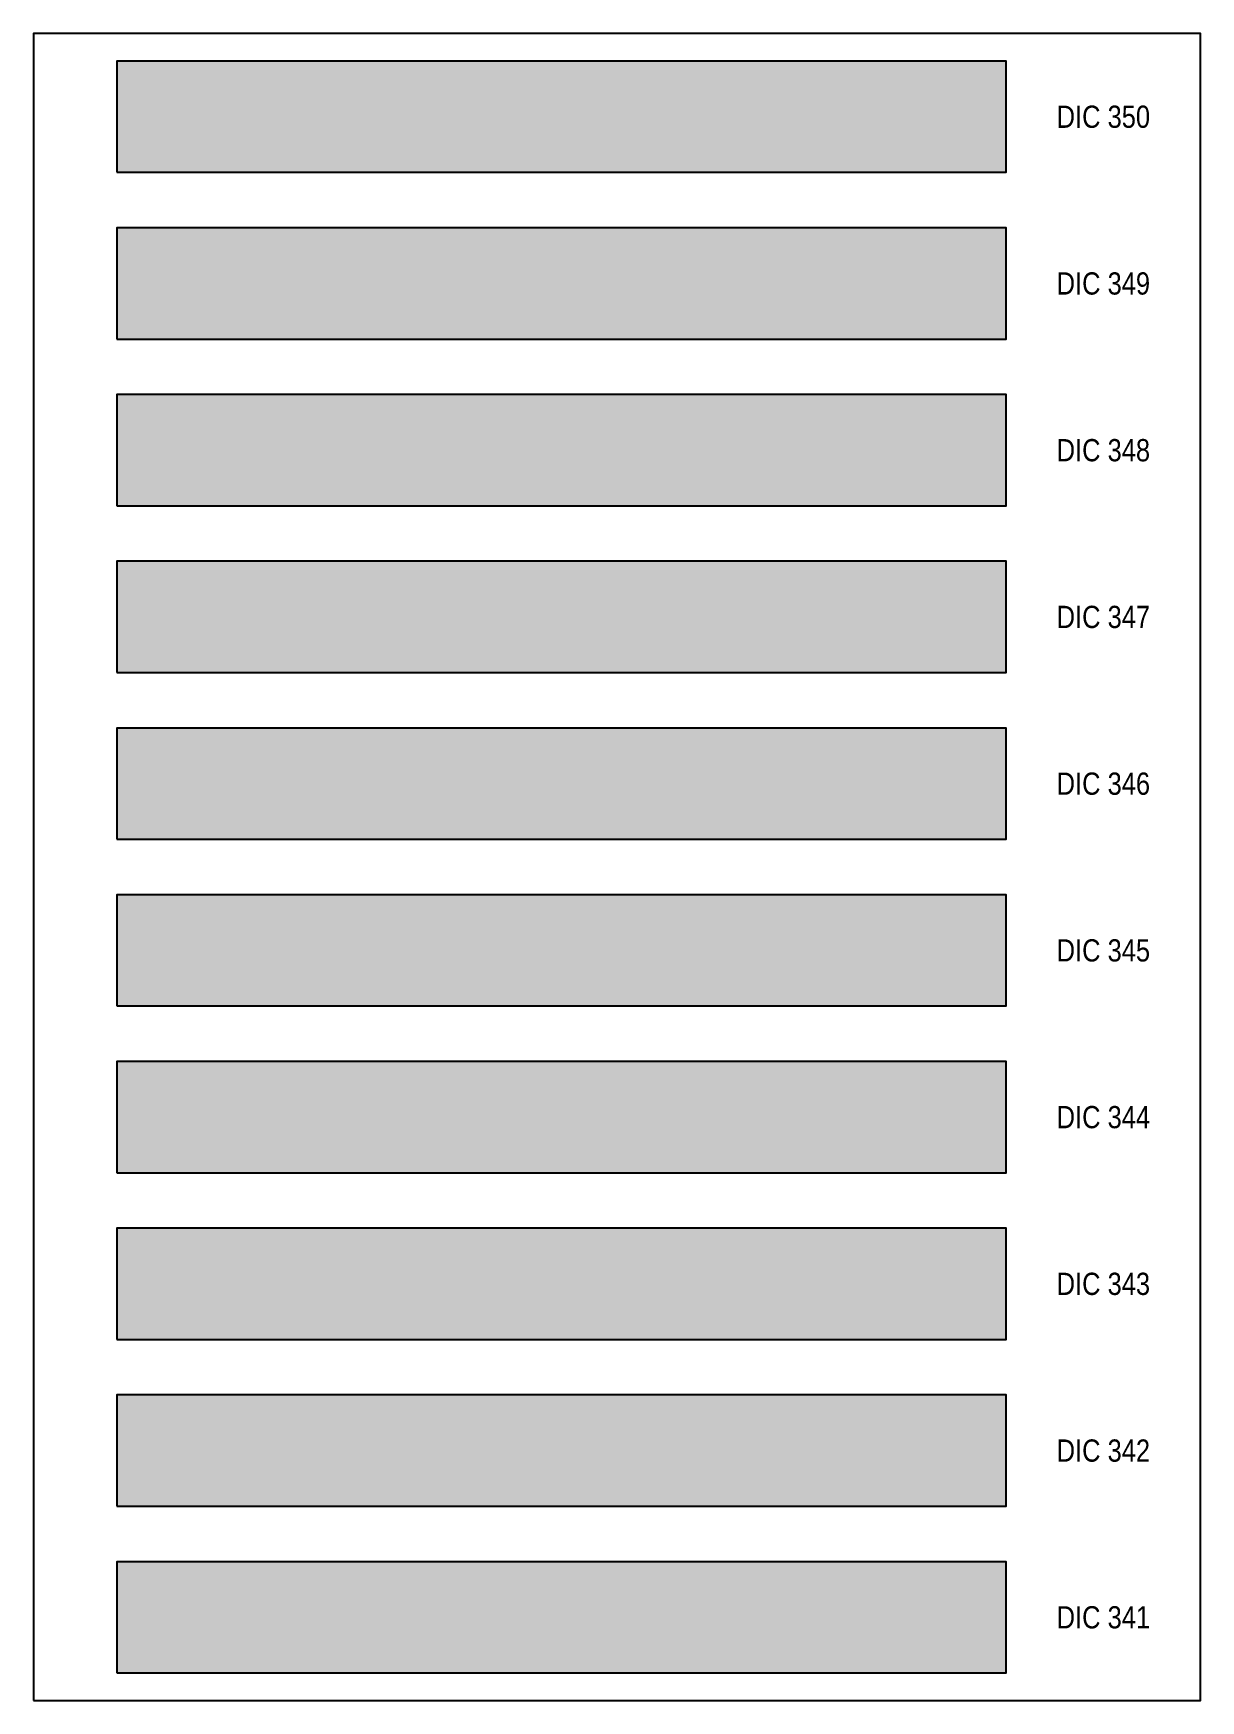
# Model space of a CAD drawing. Header units: millimetres. Extents: x -813692 to 807431, y 0 to 1813163.
# Drawn here: x 0 to 210, y 10200 to 10500 of the extents above; entities that cross this region are included whole.
import ezdxf
from ezdxf.enums import TextEntityAlignment as Align

# ---------------------------------------------------------------- set-up
doc = ezdxf.new("R2010")
doc.units = ezdxf.units.MM
doc.styles.get("Standard").update_dxf_attribs({"font": 'ARIALN.TTF'})

msp = doc.modelspace()

# ---------------------------------------------------------------- texts
at = {"layer": 'Defpoints', "color": 7, "ltscale": 100}
for s, p in [('DIC 350', (192.5, 10485)), ('DIC 349', (192.5, 10455)), ('DIC 348', (192.5, 10425)), ('DIC 347', (192.5, 10395)), ('DIC 346', (192.5, 10365)), ('DIC 345', (192.5, 10335)), ('DIC 344', (192.5, 10305)), ('DIC 343', (192.5, 10275)), ('DIC 342', (192.5, 10245)), ('DIC 341', (192.5, 10215))]:
    msp.add_text(s, height=4, dxfattribs=at).set_placement(p, align=Align.MIDDLE)

# ---------------------------------------------------------------- hatches: boundary and pattern name
at = {"layer": 'Defpoints', "ltscale": 100, "true_color": 0x7f703c}
msp.add_hatch(color=47, dxfattribs=at).paths.add_polyline_path([(15, 10475), (175, 10475), (175, 10495), (15, 10495)])
at = {"layer": 'Defpoints', "ltscale": 100, "true_color": 0x7c6e39}
msp.add_hatch(color=47, dxfattribs=at).paths.add_polyline_path([(15, 10445), (175, 10445), (175, 10465), (15, 10465)])
at = {"layer": 'Defpoints', "ltscale": 100, "true_color": 0xa19859}
msp.add_hatch(color=55, dxfattribs=at).paths.add_polyline_path([(15, 10415), (175, 10415), (175, 10435), (15, 10435)])
at = {"layer": 'Defpoints', "ltscale": 100, "true_color": 0x51432a}
msp.add_hatch(color=49, dxfattribs=at).paths.add_polyline_path([(15, 10385), (175, 10385), (175, 10405), (15, 10405)])
at = {"layer": 'Defpoints', "ltscale": 100, "true_color": 0x725934}
msp.add_hatch(color=37, dxfattribs=at).paths.add_polyline_path([(15, 10355), (175, 10355), (175, 10375), (15, 10375)])
at = {"layer": 'Defpoints', "ltscale": 100, "true_color": 0x76432c}
msp.add_hatch(color=17, dxfattribs=at).paths.add_polyline_path([(15, 10325), (175, 10325), (175, 10345), (15, 10345)])
at = {"layer": 'Defpoints', "ltscale": 100, "true_color": 0x684930}
msp.add_hatch(color=27, dxfattribs=at).paths.add_polyline_path([(15, 10295), (175, 10295), (175, 10315), (15, 10315)])
at = {"layer": 'Defpoints', "ltscale": 100, "true_color": 0x66512b}
msp.add_hatch(color=59, dxfattribs=at).paths.add_polyline_path([(15, 10265), (175, 10265), (175, 10285), (15, 10285)])
at = {"layer": 'Defpoints', "ltscale": 100, "true_color": 0x694f2e}
msp.add_hatch(color=27, dxfattribs=at).paths.add_polyline_path([(15, 10235), (175, 10235), (175, 10255), (15, 10255)])
at = {"layer": 'Defpoints', "ltscale": 100, "true_color": 0x7d5120}
msp.add_hatch(color=27, dxfattribs=at).paths.add_polyline_path([(15, 10205), (175, 10205), (175, 10225), (15, 10225)])

# ---------------------------------------------------------------- linework, layer by layer
at = {"layer": 'Defpoints', "color": 7, "ltscale": 100}
msp.add_lwpolyline([(0, 10200), (210, 10200), (210, 10500), (0, 10500)], close=True, dxfattribs=at)
msp.add_lwpolyline([(0, 10200), (210, 10200), (210, 10500), (0, 10500)], close=True, dxfattribs=at)
at = {"layer": 'Defpoints', "color": 47, "ltscale": 100, "true_color": 0x7f703c}
msp.add_lwpolyline([(15, 10475), (175, 10475), (175, 10495), (15, 10495)], close=True, dxfattribs=at)
at = {"layer": 'Defpoints', "color": 47, "ltscale": 100, "true_color": 0x7c6e39}
msp.add_lwpolyline([(15, 10445), (175, 10445), (175, 10465), (15, 10465)], close=True, dxfattribs=at)
at = {"layer": 'Defpoints', "color": 55, "ltscale": 100, "true_color": 0xa19859}
msp.add_lwpolyline([(15, 10415), (175, 10415), (175, 10435), (15, 10435)], close=True, dxfattribs=at)
at = {"layer": 'Defpoints', "color": 49, "ltscale": 100, "true_color": 0x51432a}
msp.add_lwpolyline([(15, 10385), (175, 10385), (175, 10405), (15, 10405)], close=True, dxfattribs=at)
at = {"layer": 'Defpoints', "color": 37, "ltscale": 100, "true_color": 0x725934}
msp.add_lwpolyline([(15, 10355), (175, 10355), (175, 10375), (15, 10375)], close=True, dxfattribs=at)
at = {"layer": 'Defpoints', "color": 17, "ltscale": 100, "true_color": 0x76432c}
msp.add_lwpolyline([(15, 10325), (175, 10325), (175, 10345), (15, 10345)], close=True, dxfattribs=at)
at = {"layer": 'Defpoints', "color": 27, "ltscale": 100, "true_color": 0x684930}
msp.add_lwpolyline([(15, 10295), (175, 10295), (175, 10315), (15, 10315)], close=True, dxfattribs=at)
at = {"layer": 'Defpoints', "color": 59, "ltscale": 100, "true_color": 0x66512b}
msp.add_lwpolyline([(15, 10265), (175, 10265), (175, 10285), (15, 10285)], close=True, dxfattribs=at)
at = {"layer": 'Defpoints', "color": 27, "ltscale": 100, "true_color": 0x694f2e}
msp.add_lwpolyline([(15, 10235), (175, 10235), (175, 10255), (15, 10255)], close=True, dxfattribs=at)
at = {"layer": 'Defpoints', "color": 27, "ltscale": 100, "true_color": 0x7d5120}
msp.add_lwpolyline([(15, 10205), (175, 10205), (175, 10225), (15, 10225)], close=True, dxfattribs=at)

msp.set_redraw_order([(e.dxf.handle, doc.entitydb.next_handle()) for e in msp.query("TEXT MTEXT ATTDEF DIMENSION ARC_DIMENSION")])  # texts and dimensions are drawn at this point

doc.saveas('drawing.dxf')
